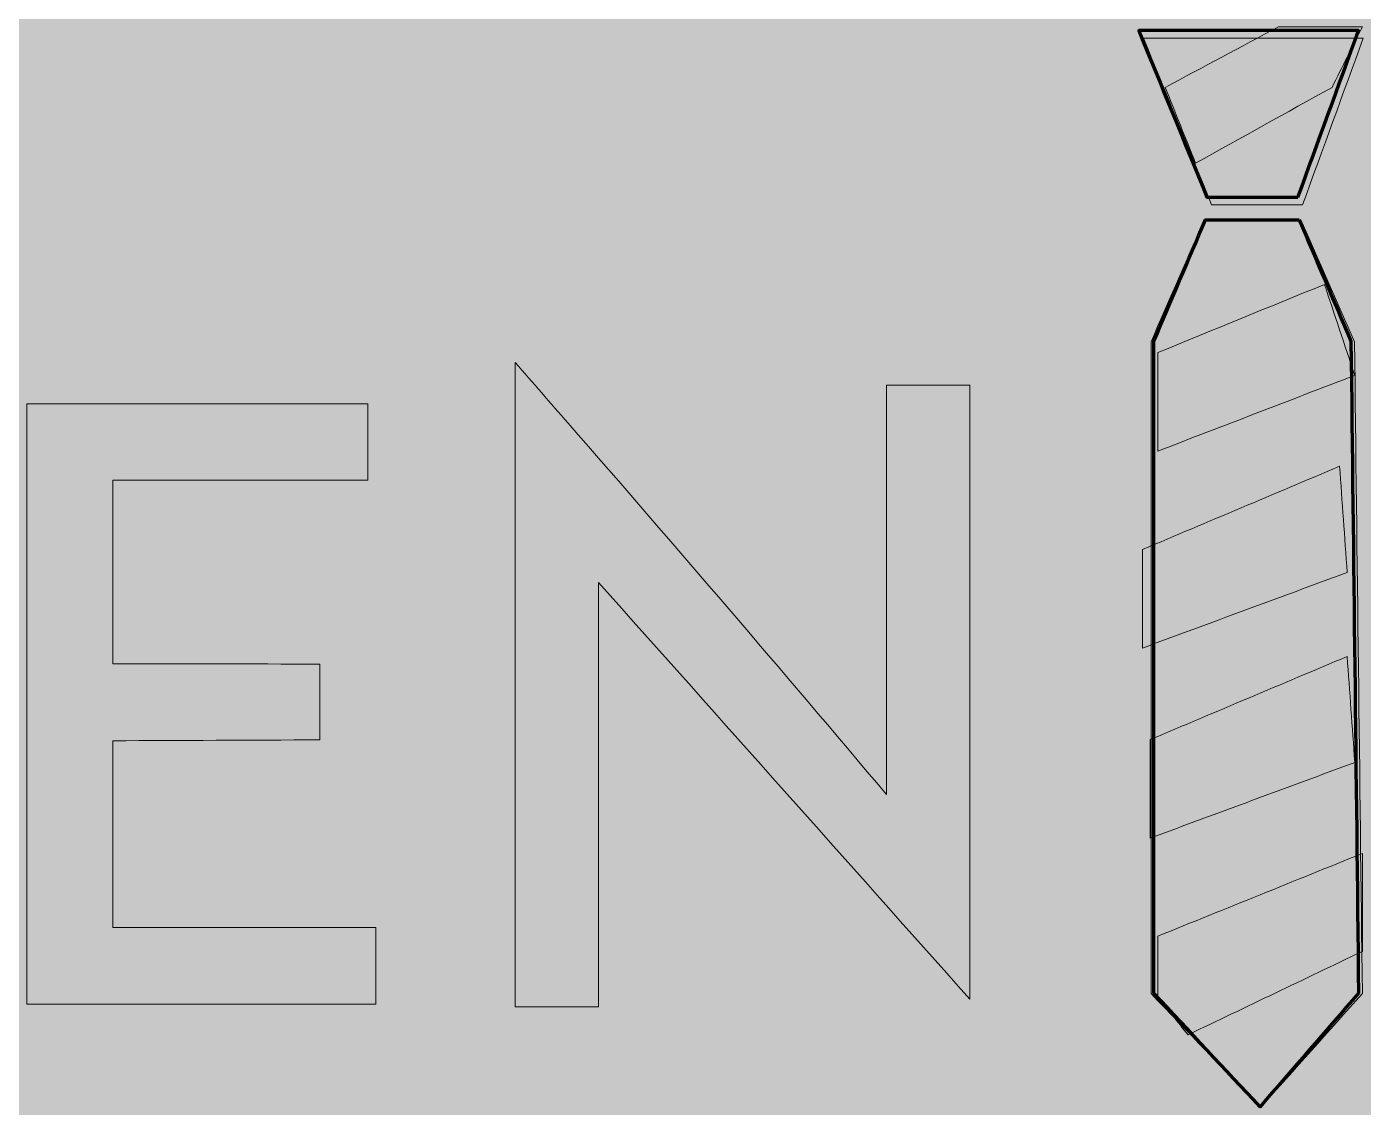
# Model space of a CAD drawing. Extents: x 0 to 1366, y -1563 to 0.
# Drawn here: x 464.8 to 641.2, y -1211.6 to -1069 of the extents above; entities that cross this region are included whole.
import ezdxf

# ---------------------------------------------------------------- set-up
doc = ezdxf.new("R2010")
doc.units = 0
doc.header["$MEASUREMENT"] = 0
for name, color, linetype, lineweight in [('Background', 7, 'Continuous', 0), ('TEXT', 7, 'Continuous', 0), ('Tie Illustration', 7, 'Continuous', 0)]:
    doc.layers.add(name, color=color, linetype=linetype, lineweight=lineweight)

msp = doc.modelspace()

# ---------------------------------------------------------------- hatches: boundary and pattern name
at = {"layer": 'Background', "true_color": 0x000000, "transparency": 33554687}
h = msp.add_hatch(color=18, dxfattribs=at)
h.dxf.hatch_style = 2
h.paths.add_polyline_path([(1366, -1563), (0, -1563), (0, -795), (1366, -795)])
at = {"layer": 'Tie Illustration', "true_color": 0xffe32e, "transparency": 33554687}
h = msp.add_hatch(color=2, dxfattribs=at)
h.dxf.hatch_style = 2
edge = h.paths.add_edge_path()
edge.add_spline(control_points=[(615.04, -1077.02), (620.03, -1074.36), (625.01, -1071.69), (630, -1069.02), (633.68, -1069.02), (637.36, -1069.02), (641.04, -1069.02), (639.71, -1071.69), (638.37, -1074.36), (637.04, -1077.02), (631.04, -1080.36), (625.04, -1083.69), (619.04, -1087.02), (617.71, -1083.69), (616.37, -1080.36), (615.04, -1077.02)], knot_values=[0, 0, 0, 0, 1, 1, 1, 2, 2, 2, 3, 3, 3, 4, 4, 4, 5, 5, 5, 5], degree=3, periodic=0)
at = {"layer": 'Tie Illustration', "true_color": 0x111110, "transparency": 33554687}
h = msp.add_hatch(color=250, dxfattribs=at)
h.dxf.hatch_style = 2
edge = h.paths.add_edge_path()
edge.add_spline(control_points=[(633.16, -1092.52), (629.16, -1092.52), (625.16, -1092.52), (621.16, -1092.52), (618.16, -1085.19), (615.16, -1077.86), (612.16, -1070.52), (621.83, -1070.52), (631.5, -1070.52), (641.16, -1070.52), (638.5, -1077.86), (635.83, -1085.19), (633.16, -1092.52)], knot_values=[0, 0, 0, 0, 1, 1, 1, 2, 2, 2, 3, 3, 3, 4, 4, 4, 4], degree=3, periodic=0)
h = msp.add_hatch(color=250, dxfattribs=at)
h.dxf.hatch_style = 2
edge = h.paths.add_edge_path()
edge.add_spline(control_points=[(632.96, -1094.59), (628.7, -1094.59), (624.43, -1094.59), (620.17, -1094.59), (617.83, -1099.92), (615.5, -1105.25), (613.16, -1110.59), (613.16, -1139.25), (613.16, -1167.92), (613.16, -1196.59), (617.98, -1201.59), (622.8, -1206.59), (627.62, -1211.59), (632.09, -1206.59), (636.57, -1201.59), (641.04, -1196.59), (640.7, -1167.92), (640.35, -1139.25), (640.01, -1110.59), (637.66, -1105.25), (635.31, -1099.92), (632.96, -1094.59)], knot_values=[0, 0, 0, 0, 1, 1, 1, 2, 2, 2, 3, 3, 3, 4, 4, 4, 5, 5, 5, 6, 6, 6, 7, 7, 7, 7], degree=3, periodic=0)
at = {"layer": 'Tie Illustration', "true_color": 0xffe32e, "transparency": 33554687}
h = msp.add_hatch(color=2, dxfattribs=at)
h.dxf.hatch_style = 2
edge = h.paths.add_edge_path()
edge.add_spline(control_points=[(640.04, -1115.02), (631.37, -1118.36), (622.71, -1121.69), (614.04, -1125.02), (614.04, -1120.69), (614.04, -1116.36), (614.04, -1112.02), (621.37, -1109.02), (628.71, -1106.02), (636.04, -1103.02), (637.37, -1107.02), (638.71, -1111.02), (640.04, -1115.02)], knot_values=[0, 0, 0, 0, 1, 1, 1, 2, 2, 2, 3, 3, 3, 4, 4, 4, 4], degree=3, periodic=0)
h = msp.add_hatch(color=2, dxfattribs=at)
h.dxf.hatch_style = 2
edge = h.paths.add_edge_path()
edge.add_spline(control_points=[(639.04, -1141.02), (630.04, -1144.35), (621.04, -1147.67), (612.04, -1151), (612.04, -1146.67), (612.04, -1142.33), (612.04, -1138), (620.71, -1134.34), (629.37, -1130.68), (638.04, -1127.02), (638.37, -1131.69), (638.71, -1136.36), (639.04, -1141.02)], knot_values=[0, 0, 0, 0, 1, 1, 1, 2, 2, 2, 3, 3, 3, 4, 4, 4, 4], degree=3, periodic=0)
h = msp.add_hatch(color=2, dxfattribs=at)
h.dxf.hatch_style = 2
edge = h.paths.add_edge_path()
edge.add_spline(control_points=[(640.04, -1166.1), (631.04, -1169.42), (622.04, -1172.75), (613.04, -1176.08), (613.04, -1171.74), (613.04, -1167.41), (613.04, -1163.08), (621.71, -1159.42), (630.37, -1155.76), (639.04, -1152.1), (639.37, -1156.76), (639.71, -1161.43), (640.04, -1166.1)], knot_values=[0, 0, 0, 0, 1, 1, 1, 2, 2, 2, 3, 3, 3, 4, 4, 4, 4], degree=3, periodic=0)
h = msp.add_hatch(color=2, dxfattribs=at)
h.dxf.hatch_style = 2
edge = h.paths.add_edge_path()
edge.add_spline(control_points=[(641.04, -1191.02), (633.37, -1194.69), (625.71, -1198.36), (618.04, -1202.02), (616.71, -1200.36), (615.37, -1198.69), (614.04, -1197.02), (614.04, -1194.36), (614.04, -1191.69), (614.04, -1189.02), (623.04, -1185.38), (632.04, -1181.74), (641.04, -1178.1), (641.04, -1182.41), (641.04, -1186.71), (641.04, -1191.02)], knot_values=[0, 0, 0, 0, 1, 1, 1, 2, 2, 2, 3, 3, 3, 4, 4, 4, 5, 5, 5, 5], degree=3, periodic=0)

# ---------------------------------------------------------------- linework, layer by layer
at = {"layer": 'TEXT'}
for points, knots in [([(578.27, -1116.33), (581.94, -1116.33), (585.61, -1116.33), (589.27, -1116.33), (589.27, -1143.33), (589.27, -1170.33), (589.27, -1197.33), (572.94, -1179), (556.61, -1160.67), (540.27, -1142.33), (540.27, -1161), (540.27, -1179.67), (540.27, -1198.33), (536.61, -1198.33), (532.94, -1198.33), (529.27, -1198.33), (529.27, -1170), (529.27, -1141.67), (529.27, -1113.33), (531.61, -1115.99), (533.94, -1118.66), (536.27, -1121.33), (550.53, -1137.67), (564.53, -1154.01), (578.27, -1170.33), (578.27, -1152.33), (578.27, -1134.33), (578.27, -1116.33)], [0, 0, 0, 0, 1, 1, 1, 2, 2, 2, 3, 3, 3, 4, 4, 4, 5, 5, 5, 6, 6, 6, 7, 7, 7, 8, 8, 8, 9, 9, 9, 9]), ([(464.84, -1118.77), (464.84, -1118.77), (509.82, -1118.77), (509.82, -1118.77), (509.82, -1118.77), (509.82, -1128.87), (509.82, -1128.87), (509.82, -1128.87), (476.2, -1128.87), (476.2, -1128.87), (476.2, -1128.87), (476.2, -1153.07), (476.2, -1153.07), (485.29, -1153.08), (494.39, -1153.1), (503.49, -1153.11), (503.49, -1156.45), (503.49, -1159.78), (503.49, -1163.11), (494.39, -1163.15), (485.29, -1163.19), (476.2, -1163.23), (476.2, -1163.23), (476.2, -1187.88), (476.2, -1187.88), (476.2, -1187.88), (510.9, -1187.88), (510.9, -1187.88), (510.9, -1187.88), (510.9, -1197.98), (510.9, -1197.98), (510.9, -1197.98), (464.84, -1197.98), (464.84, -1197.98), (464.84, -1197.98), (464.84, -1118.77), (464.84, -1118.77)], [0, 0, 0, 0, 1, 1, 1, 2, 2, 2, 3, 3, 3, 4, 4, 4, 5, 5, 5, 6, 6, 6, 7, 7, 7, 8, 8, 8, 9, 9, 9, 10, 10, 10, 11, 11, 11, 12, 12, 12, 12])]:
    msp.add_open_spline(points, degree=3, knots=knots, dxfattribs=at)
at = {"layer": 'Tie Illustration'}
for points in [[(630.04, -1097.02)], [(632.04, -1103.02)], [(608.04, -1194.02)]]:
    msp.add_lwpolyline(points, dxfattribs=at)
at = {"layer": 'Tie Illustration', "color": 7, "lineweight": 106, "true_color": 0xffffff}
for points, knots in [([(632.54, -1091.52), (628.54, -1091.52), (624.54, -1091.52), (620.54, -1091.52), (617.54, -1084.19), (614.54, -1076.86), (611.54, -1069.52), (621.21, -1069.52), (630.87, -1069.52), (640.54, -1069.52), (637.87, -1076.86), (635.21, -1084.19), (632.54, -1091.52)], [0, 0, 0, 0, 1, 1, 1, 2, 2, 2, 3, 3, 3, 4, 4, 4, 4]), ([(632.71, -1094.52), (628.59, -1094.52), (624.46, -1094.52), (620.33, -1094.52), (618.07, -1099.86), (615.8, -1105.19), (613.54, -1110.52), (613.54, -1139.19), (613.54, -1167.86), (613.54, -1196.52), (618.21, -1201.52), (622.87, -1206.52), (627.54, -1211.52), (631.87, -1206.52), (636.21, -1201.52), (640.54, -1196.52), (640.21, -1167.86), (639.87, -1139.19), (639.54, -1110.52), (637.27, -1105.19), (634.99, -1099.86), (632.71, -1094.52)], [0, 0, 0, 0, 1, 1, 1, 2, 2, 2, 3, 3, 3, 4, 4, 4, 5, 5, 5, 6, 6, 6, 7, 7, 7, 7])]:
    msp.add_open_spline(points, degree=3, knots=knots, dxfattribs=at)
at = {"layer": 'Tie Illustration'}
for points, knots in [([(615.04, -1077.02), (620.03, -1074.36), (625.01, -1071.69), (630, -1069.02), (633.68, -1069.02), (637.36, -1069.02), (641.04, -1069.02), (639.71, -1071.69), (638.37, -1074.36), (637.04, -1077.02), (631.04, -1080.36), (625.04, -1083.69), (619.04, -1087.02), (617.71, -1083.69), (616.37, -1080.36), (615.04, -1077.02)], [0, 0, 0, 0, 1, 1, 1, 2, 2, 2, 3, 3, 3, 4, 4, 4, 5, 5, 5, 5]), ([(633.16, -1092.52), (629.16, -1092.52), (625.16, -1092.52), (621.16, -1092.52), (618.16, -1085.19), (615.16, -1077.86), (612.16, -1070.52), (621.83, -1070.52), (631.5, -1070.52), (641.16, -1070.52), (638.5, -1077.86), (635.83, -1085.19), (633.16, -1092.52)], [0, 0, 0, 0, 1, 1, 1, 2, 2, 2, 3, 3, 3, 4, 4, 4, 4]), ([(632.96, -1094.59), (628.7, -1094.59), (624.43, -1094.59), (620.17, -1094.59), (617.83, -1099.92), (615.5, -1105.25), (613.16, -1110.59), (613.16, -1139.25), (613.16, -1167.92), (613.16, -1196.59), (617.98, -1201.59), (622.8, -1206.59), (627.62, -1211.59), (632.09, -1206.59), (636.57, -1201.59), (641.04, -1196.59), (640.7, -1167.92), (640.35, -1139.25), (640.01, -1110.59), (637.66, -1105.25), (635.31, -1099.92), (632.96, -1094.59)], [0, 0, 0, 0, 1, 1, 1, 2, 2, 2, 3, 3, 3, 4, 4, 4, 5, 5, 5, 6, 6, 6, 7, 7, 7, 7]), ([(640.04, -1115.02), (631.37, -1118.36), (622.71, -1121.69), (614.04, -1125.02), (614.04, -1120.69), (614.04, -1116.36), (614.04, -1112.02), (621.37, -1109.02), (628.71, -1106.02), (636.04, -1103.02), (637.37, -1107.02), (638.71, -1111.02), (640.04, -1115.02)], [0, 0, 0, 0, 1, 1, 1, 2, 2, 2, 3, 3, 3, 4, 4, 4, 4]), ([(639.04, -1141.02), (630.04, -1144.35), (621.04, -1147.67), (612.04, -1151), (612.04, -1146.67), (612.04, -1142.33), (612.04, -1138), (620.71, -1134.34), (629.37, -1130.68), (638.04, -1127.02), (638.37, -1131.69), (638.71, -1136.36), (639.04, -1141.02)], [0, 0, 0, 0, 1, 1, 1, 2, 2, 2, 3, 3, 3, 4, 4, 4, 4]), ([(640.04, -1166.1), (631.04, -1169.42), (622.04, -1172.75), (613.04, -1176.08), (613.04, -1171.74), (613.04, -1167.41), (613.04, -1163.08), (621.71, -1159.42), (630.37, -1155.76), (639.04, -1152.1), (639.37, -1156.76), (639.71, -1161.43), (640.04, -1166.1)], [0, 0, 0, 0, 1, 1, 1, 2, 2, 2, 3, 3, 3, 4, 4, 4, 4]), ([(641.04, -1191.02), (633.37, -1194.69), (625.71, -1198.36), (618.04, -1202.02), (616.71, -1200.36), (615.37, -1198.69), (614.04, -1197.02), (614.04, -1194.36), (614.04, -1191.69), (614.04, -1189.02), (623.04, -1185.38), (632.04, -1181.74), (641.04, -1178.1), (641.04, -1182.41), (641.04, -1186.71), (641.04, -1191.02)], [0, 0, 0, 0, 1, 1, 1, 2, 2, 2, 3, 3, 3, 4, 4, 4, 5, 5, 5, 5])]:
    msp.add_open_spline(points, degree=3, knots=knots, dxfattribs=at)

doc.saveas('drawing.dxf')
